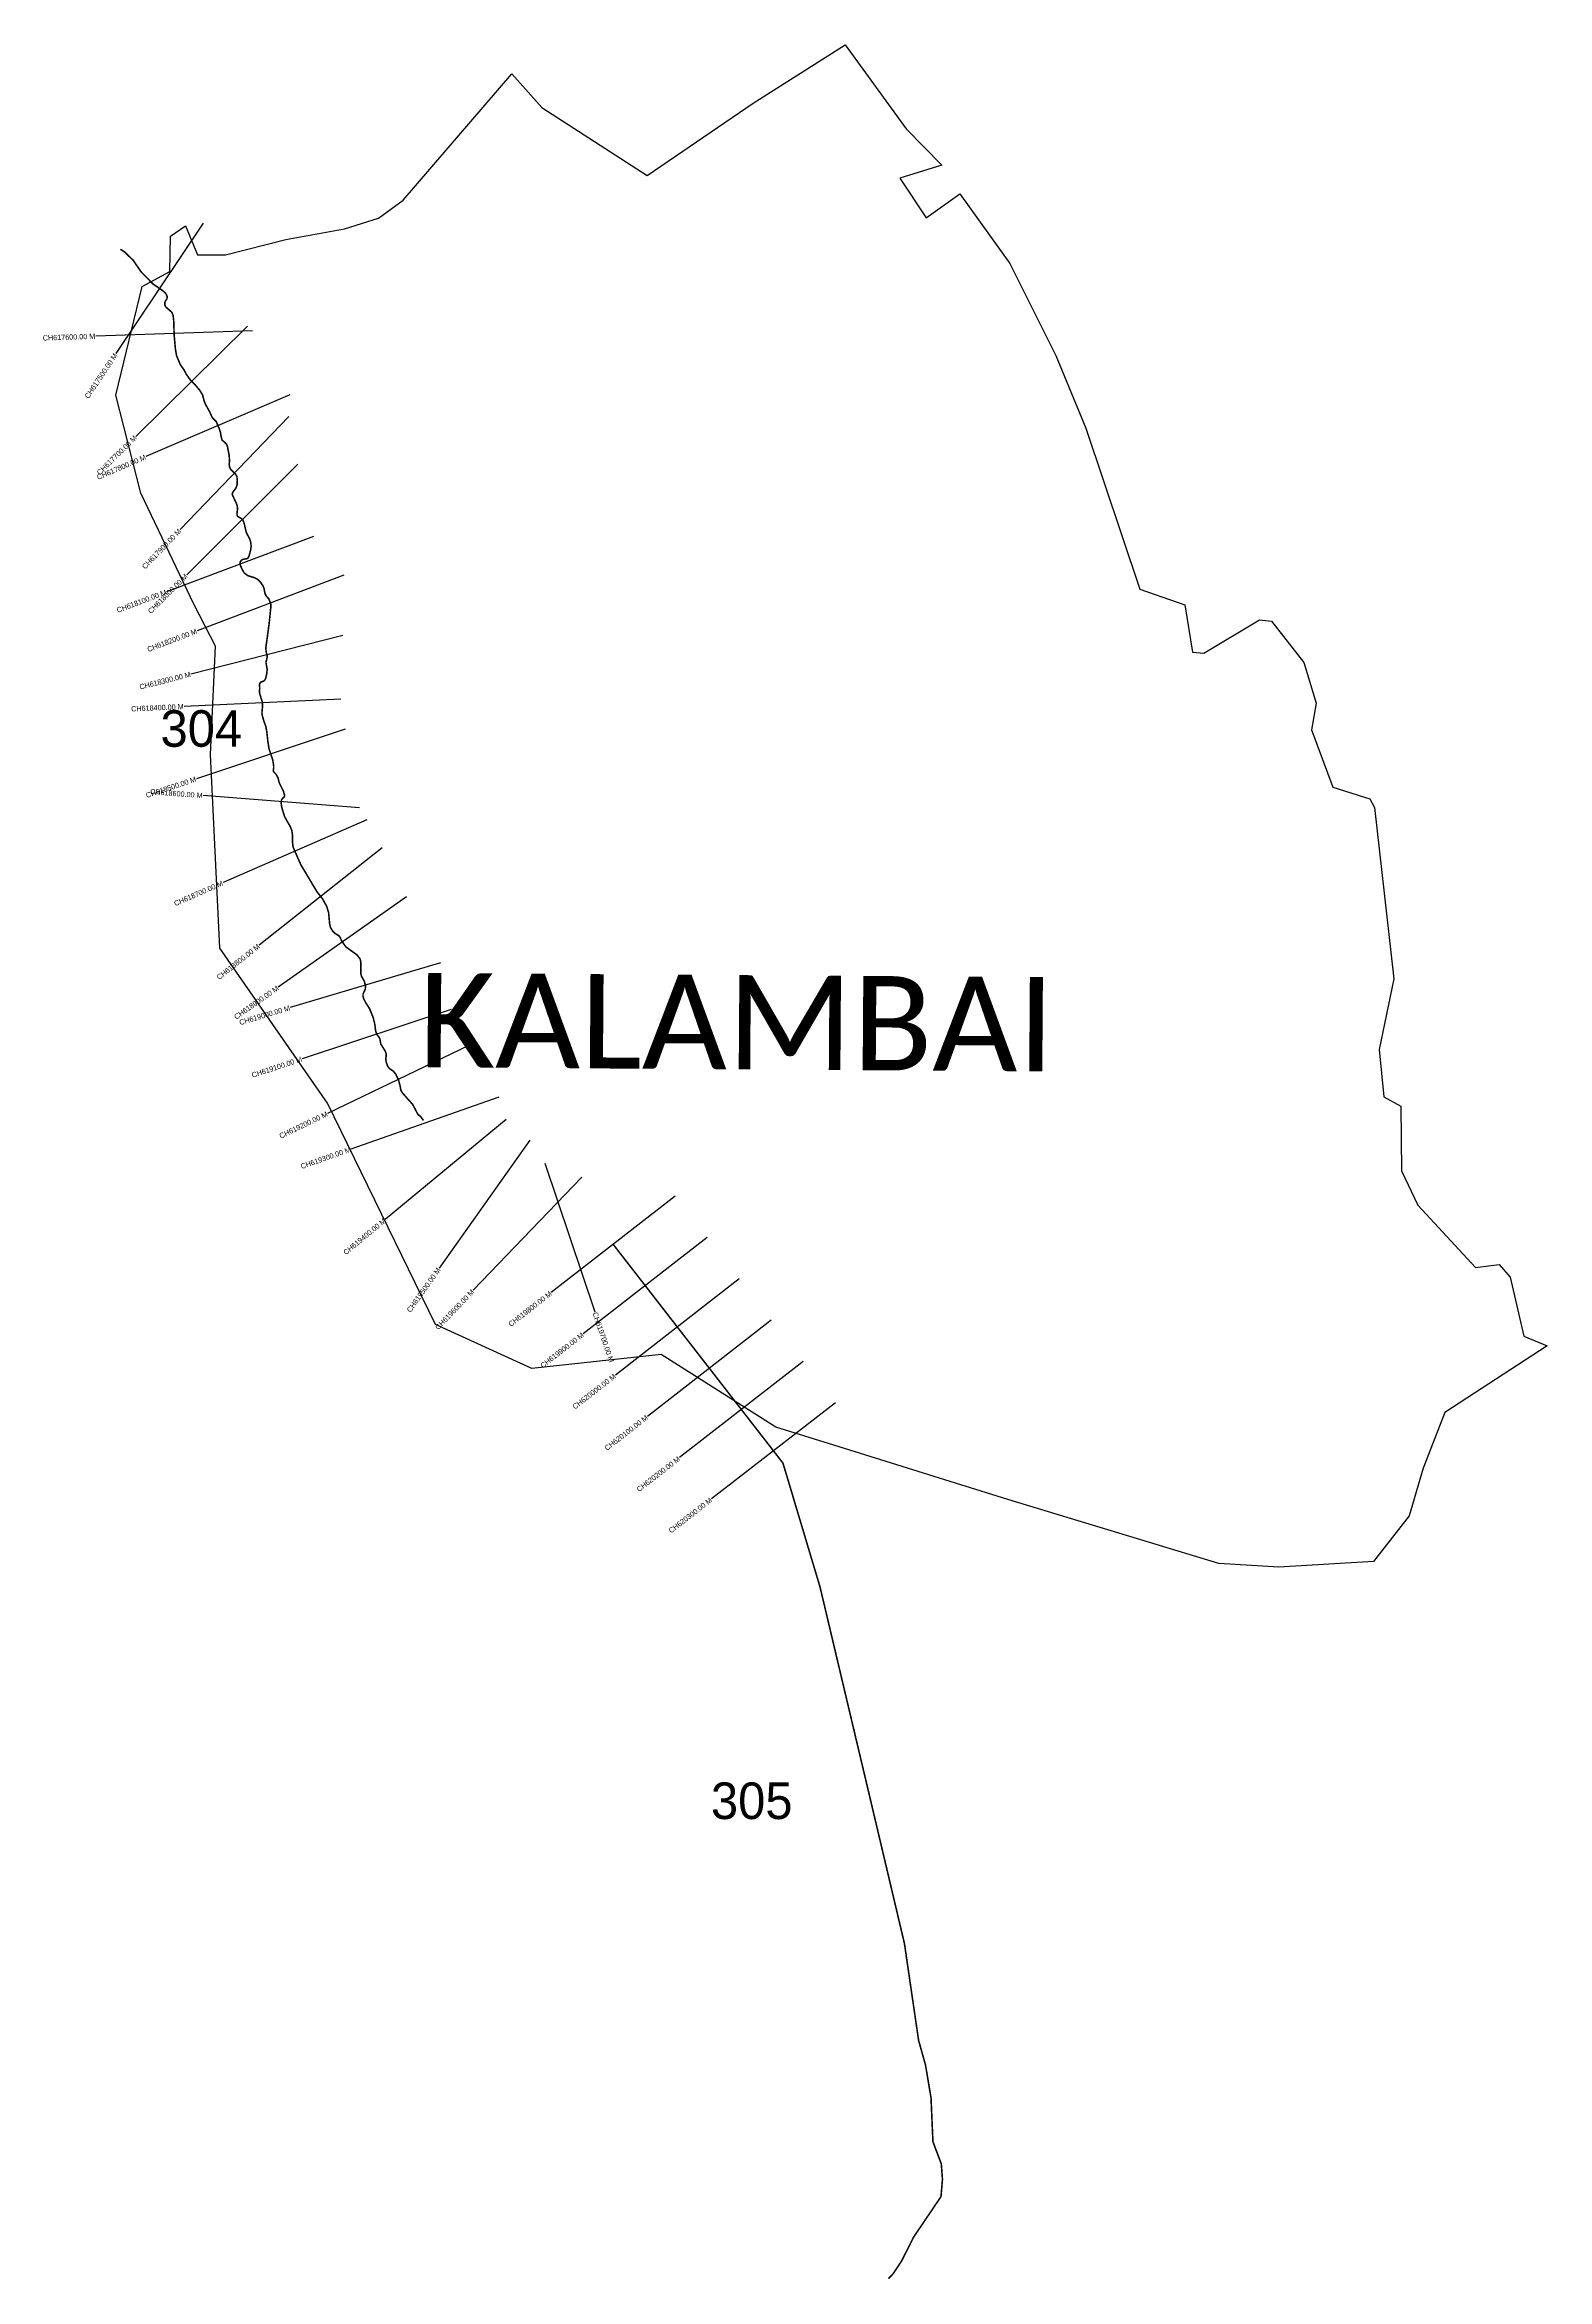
# Model space of a CAD drawing. Header units: metres. Extents: x 323177 to 326052, y 1816900 to 1821175.
import ezdxf
from ezdxf.enums import TextEntityAlignment as Align

# ---------------------------------------------------------------- set-up
doc = ezdxf.new("R2010")
doc.units = ezdxf.units.M
for name, color, linetype in [('CS', 134, 'Continuous'), ('CSMark', 6, 'Continuous'), ('NATURALLY PROTECTED', 3, 'Continuous'), ('VILLAGE NAME', 250, 'Continuous')]:
    doc.layers.add(name, color=color, linetype=linetype)

msp = doc.modelspace()

# ---------------------------------------------------------------- linework, layer by layer
at = {"color": 6}
msp.add_lwpolyline([(323417.3, 1820809), (323445.8, 1820828.7), (323468.9, 1820773.3), (323522.5, 1820773.3), (323637.8, 1820802.8), (323750.1, 1820823.2), (323815.4, 1820843.6), (323862.6, 1820878.1), (324070.5, 1821119.8), (324127.9, 1821055.5), (324329.2, 1820925.4), (324532.1, 1821063.4), (324708.5, 1821175.4), (324825.1, 1821014.3), (324893.5, 1820945), (324812.8, 1820919.8), (324863, 1820843.9), (324927.8, 1820890.1), (325023.2, 1820756.5), (325111, 1820580.9), (325168.5, 1820441.9), (325272, 1820133.5), (325358.4, 1820103.5), (325372.9, 1820013.3), (325394.3, 1820011.2), (325501.3, 1820074.9), (325523.9, 1820072.2), (325585.9, 1819993.2), (325609.3, 1819915.8), (325600.8, 1819864.3), (325641.4, 1819755.1), (325711.9, 1819732.6), (325721.2, 1819716.2), (325758.3, 1819388.4), (325729.9, 1819253.2), (325739, 1819162.2), (325771.6, 1819144.7), (325772.9, 1819020.9), (325803.7, 1818955), (325914.5, 1818835.8), (325959.6, 1818841.5), (325980.8, 1818817.7), (326007, 1818704.6), (326051.7, 1818686), (325855.6, 1818558.3), (325814, 1818452.3), (325787.5, 1818360.6), (325719.3, 1818273.7), (325538.3, 1818262.7), (325422.9, 1818269.9), (325019.5, 1818391.9), (324686.3, 1818496.2), (324575.6, 1818530.8), (324355.9, 1818669.3), (324109, 1818643), (323924.4, 1818726.9), (323718, 1819150.4), (323511.7, 1819447.2), (323494, 1819817.5), (323503.8, 1820024.9), (323462.1, 1820104.9), (323360.4, 1820317.6), (323312.9, 1820504.7), (323363, 1820712.9), (323416.3, 1820741.7), (323417.3, 1820809)], dxfattribs=at)
at = {"layer": 'CS'}
for p, q in [((323479.9, 1820833.7), (323313, 1820584.5)), ((323574.2, 1820627.8), (323274.4, 1820617.7)), ((323564.8, 1820636.6), (323351.1, 1820426)), ((323646, 1820505.8), (323370.4, 1820387.3)), ((323643.9, 1820463.9), (323435.8, 1820247.8)), ((323660.8, 1820373.1), (323448.5, 1820161.2)), ((323690.7, 1820234.4), (323410, 1820128.7)), ((323748.8, 1820160.6), (323468.3, 1820054.2)), ((323747.3, 1820045.4), (323456.5, 1819971.3)), ((323743.1, 1819923.1), (323443.5, 1819909.3)), ((323751.5, 1819865.9), (323466.9, 1819770.9)), ((323778.8, 1819715.5), (323479.7, 1819738.7)), ((323792.8, 1819692.5), (323518, 1819572.3)), ((323822.4, 1819638.9), (323587.2, 1819452.6)), ((323868.9, 1819545.2), (323623.6, 1819372.5)), ((323934.2, 1819418.6), (323646.6, 1819333.3)), ((323954.4, 1819329.4), (323669.5, 1819235.4)), ((323988.4, 1819260.7), (323718, 1819130.8)), ((324045.8, 1819161.7), (323762.6, 1819062.5)), ((324059.5, 1819118.9), (323828.2, 1818927.9)), ((324105.2, 1819079.4), (323931.5, 1818834.9)), ((324204.6, 1819008.8), (323996.7, 1818792.6)), ((324133.3, 1819035.5), (324229.1, 1818751.2)), ((324382.8, 1818972.2), (324145.9, 1818788.2)), ((324444.2, 1818893.2), (324207.2, 1818709.2)), ((324505.5, 1818814.2), (324268.5, 1818630.2)), ((324566.8, 1818735.2), (324329.8, 1818551.2)), ((324628.1, 1818656.2), (324391.2, 1818472.2)), ((324689.5, 1818577.2), (324452.5, 1818393.2))]:
    msp.add_line(p, q, dxfattribs=at)
at = {"layer": 'NATURALLY PROTECTED', "const_width": 3, "flags": 128}
for points in [[(323321.4, 1820784), (323329.2, 1820779.1), (323346.1, 1820762.9), (323361.1, 1820740.8), (323374.5, 1820727.2), (323384.4, 1820717.2), (323396.5, 1820709), (323402.4, 1820704.9), (323407.8, 1820700.2), (323409.8, 1820696.7), (323411.2, 1820693.3), (323410.5, 1820688.9), (323408, 1820685.7), (323406.7, 1820682.5), (323406.7, 1820677.3), (323408.1, 1820673.8), (323413.6, 1820669), (323419.6, 1820663.8), (323422.3, 1820657.8), (323423.5, 1820647.7), (323424.1, 1820629.5), (323424.4, 1820619.3), (323425.6, 1820606.4), (323426.8, 1820593), (323429, 1820580.4), (323436.1, 1820563.4), (323443.3, 1820553.3), (323447.3, 1820545.4), (323455.4, 1820533.9), (323464.5, 1820524.6), (323473.2, 1820514.5), (323478.7, 1820505.4), (323481.9, 1820493.3), (323484.7, 1820486.7), (323492.1, 1820473.5), (323497, 1820462.5), (323505, 1820454.1), (323510.7, 1820440.8), (323512.9, 1820433.9), (323514.4, 1820424.9), (323516.2, 1820418.9), (323519.6, 1820415.8), (323524.5, 1820411.4), (323526.5, 1820406), (323528, 1820397.8), (323529.7, 1820389.3), (323530.3, 1820379.5), (323529.7, 1820372.9), (323530.4, 1820367.4), (323532.7, 1820362.7), (323536.9, 1820358.7), (323541.4, 1820354.3), (323544.5, 1820349.3), (323545.2, 1820342.1), (323544.9, 1820333.7), (323542.8, 1820327.5), (323538.7, 1820321.9), (323536.1, 1820318.3), (323535.5, 1820315), (323539.9, 1820305.3), (323543.4, 1820297.8), (323545.3, 1820291.9), (323545.6, 1820286.8), (323544.7, 1820278.7), (323544.7, 1820276.1), (323545.6, 1820273.1), (323550.1, 1820270.5), (323552.9, 1820268.9), (323555.8, 1820266.1), (323557.9, 1820261.2), (323560.1, 1820251.9), (323562.1, 1820243.1), (323564.2, 1820238.5), (323568.6, 1820230.6), (323570.8, 1820223.8), (323571.7, 1820215.9), (323570.6, 1820208), (323567.8, 1820197.8), (323566.4, 1820194.2), (323564.3, 1820192.3), (323561.2, 1820191.7), (323555.2, 1820190.5), (323552.7, 1820188.7), (323550.7, 1820185.7), (323550.3, 1820181.6), (323553, 1820174.6), (323558.4, 1820164.6), (323565.7, 1820159.4), (323577.6, 1820155.8), (323584.1, 1820152.6), (323589.1, 1820147.6), (323594.4, 1820140), (323596.5, 1820134.5), (323598.1, 1820125.6), (323600.6, 1820120.6), (323605.7, 1820114.9), (323607.2, 1820110.9), (323609.2, 1820105.7), (323609.5, 1820101), (323607.9, 1820085.3), (323606.1, 1820067.7), (323602.7, 1820042.7), (323600.5, 1820026.7), (323599.7, 1820021.3), (323600.4, 1820014.1), (323602.4, 1820006.2), (323602, 1820001.4), (323600.2, 1819994.9), (323600.1, 1819992.7), (323600.7, 1819989.5), (323601.6, 1819985), (323602.4, 1819980.7), (323601.8, 1819974.2), (323600, 1819964.5), (323598, 1819960), (323595.6, 1819957.8), (323590.9, 1819956.3), (323588.6, 1819954.4), (323587.5, 1819951), (323588.1, 1819944.5), (323587.4, 1819936.1), (323589.8, 1819928.2), (323591.6, 1819922.5), (323593.3, 1819917.2), (323593.6, 1819910.8), (323592.8, 1819902.5), (323592.3, 1819896.9), (323593.3, 1819891), (323596, 1819881.3), (323599.5, 1819872.1), (323601.6, 1819861.4), (323603.4, 1819844.6), (323605.8, 1819828.8), (323608.8, 1819819.8), (323613.2, 1819806.4), (323614.8, 1819795.3), (323614.8, 1819791.7), (323614, 1819787.4), (323614.7, 1819784.4), (323619.6, 1819779.4), (323623, 1819772.9), (323625.3, 1819763.7), (323629.6, 1819755), (323633.4, 1819747.2), (323635.1, 1819741.3), (323635.9, 1819738.6), (323635.1, 1819736.2), (323633.5, 1819735), (323631.7, 1819733.5), (323629.5, 1819729.9), (323629.1, 1819724.5), (323630.1, 1819716.8), (323631.7, 1819711.5), (323635.5, 1819699), (323641.7, 1819687.9), (323646.7, 1819679.1), (323649.6, 1819672), (323651, 1819661.2), (323651, 1819648.3), (323652.1, 1819640), (323657.2, 1819628.2), (323662.1, 1819617), (323666.8, 1819606.4), (323675.7, 1819591.5), (323682.5, 1819580.1), (323692.4, 1819563.5), (323697.8, 1819554.6), (323708.5, 1819541), (323716.1, 1819527.1), (323719.9, 1819515.2), (323721.1, 1819502), (323721.8, 1819494), (323723.3, 1819487.1), (323727.2, 1819480.3), (323732.3, 1819475.1), (323739.4, 1819470.7), (323742.2, 1819467.1), (323744.5, 1819461.4), (323752.8, 1819449.5), (323764.5, 1819441), (323774.6, 1819433.7), (323780.2, 1819426.1), (323781.7, 1819419.6), (323781.6, 1819411), (323781.4, 1819398.8), (323782.9, 1819393.1), (323788.2, 1819383.5), (323790.6, 1819375.3), (323790.1, 1819368.7), (323787.6, 1819363.2), (323785.8, 1819359.4), (323785.6, 1819355.3), (323787, 1819350.1), (323790.1, 1819344), (323798.6, 1819330.5), (323805.3, 1819313.7), (323807.9, 1819303.2), (323810, 1819288.3), (323812.3, 1819281.4), (323815.9, 1819277.4), (323818.1, 1819273.3), (323819.7, 1819263.6), (323824, 1819256.7), (323828.7, 1819249), (323830, 1819244.5), (323830.1, 1819240.6), (323829.1, 1819235.2), (323829.9, 1819229.4), (323832.9, 1819221.3), (323836.1, 1819216.8), (323840.4, 1819213.8), (323844, 1819211.4), (323848.3, 1819205.9), (323853.5, 1819195.2), (323856.8, 1819183), (323858.1, 1819175.2), (323860.5, 1819170.8), (323871.7, 1819158), (323880.6, 1819148.1), (323884.9, 1819140), (323887.4, 1819135.3), (323890.6, 1819129.2), (323896, 1819124.6), (323901.5, 1819117.3)], [(324263.7, 1818881.1), (324589.2, 1818461.8), (324660.1, 1818224.9), (324755.2, 1817823.6), (324821.6, 1817542.8), (324848.8, 1817357), (324861.9, 1817310.5), (324872.5, 1817247.5), (324874.8, 1817194.6), (324876.2, 1817163.4), (324881.8, 1817148.5), (324892.2, 1817120.9), (324894.4, 1817091.4), (324891.6, 1817058.5), (324865.6, 1817020), (324839.1, 1816980.8), (324816.2, 1816935.2), (324800.2, 1816911.1), (324791.2, 1816901.7)]]:
    msp.add_lwpolyline(points, dxfattribs=at)

# ---------------------------------------------------------------- texts
at = {"char_height": 70, "attachment_point": 1}
for s, insert in [('304', (323398.3, 1819902.2)), ('305', (324451.4, 1817850.8))]:
    msp.add_mtext_dynamic_manual_height_columns(s, width=95.172, gutter_width=1, heights=[0], dxfattribs=dict(at, insert=insert))
at = {"layer": 'CSMark'}
for s, rotation, p in [('CH617600.00 M', 1.9123, (323273.4, 1820617.7)), ('CH617500.00 M', 56.1896, (323312.4, 1820583.6)), ('CH617700.00 M', 44.5864, (323350.4, 1820425.3)), ('CH617800.00 M', 23.2549, (323369.5, 1820386.9)), ('CH617900.00 M', 46.0978, (323435.1, 1820247)), ('CH618000.00 M', 44.9363, (323447.7, 1820160.5)), ('CH618100.00 M', 20.6287, (323409, 1820128.4)), ('CH618200.00 M', 20.7758, (323467.4, 1820053.8)), ('CH618300.00 M', 14.281, (323455.6, 1819971.1)), ('CH618400.00 M', 2.6365, (323442.5, 1819909.3)), ('CH618500.00 M', 18.4476, (323466, 1819770.6)), ('CH618600.00 M', 355.5498, (323478.7, 1819738.8)), ('CH618700.00 M', 23.6145, (323517, 1819571.9)), ('CH618800.00 M', 38.3762, (323586.4, 1819452)), ('CH618900.00 M', 35.1578, (323622.8, 1819371.9)), ('CH619000.00 M', 16.5317, (323645.7, 1819333)), ('CH619100.00 M', 18.2682, (323668.6, 1819235.1)), ('CH619200.00 M', 25.6496, (323717.1, 1819130.4)), ('CH619300.00 M', 19.3014, (323761.7, 1819062.2)), ('CH619400.00 M', 39.5563, (323827.5, 1818927.2)), ('CH619500.00 M', 54.6148, (323930.9, 1818834)), ('CH619600.00 M', 46.1307, (323996, 1818791.8)), ('CH619800.00 M', 37.8261, (324145.1, 1818787.6)), ('CH619900.00 M', 37.8261, (324206.4, 1818708.6)), ('CH620000.00 M', 37.8261, (324267.7, 1818629.6)), ('CH620100.00 M', 37.8261, (324329.1, 1818550.6)), ('CH620200.00 M', 37.8261, (324390.4, 1818471.6)), ('CH620300.00 M', 37.8261, (324451.7, 1818392.6))]:
    msp.add_text(s, height=10, rotation=rotation, dxfattribs=at).set_placement(p, align=Align.MIDDLE_RIGHT)
msp.add_text('CH619700.00 M', height=10, rotation=288.6184, dxfattribs=at).set_placement((324229.4, 1818750.2), align=Align.MIDDLE_LEFT)
at = {"layer": 'VILLAGE NAME', "insert": (323893.4, 1819399.5), "char_height": 180.345, "attachment_point": 1, "rotation": 359.6139}
msp.add_mtext_dynamic_manual_height_columns('{\\fCalibri|b0|i0|c0|p34;KALAMBAI}', width=1779.605, gutter_width=901.7, heights=[0], dxfattribs=at)

doc.saveas('drawing.dxf')
